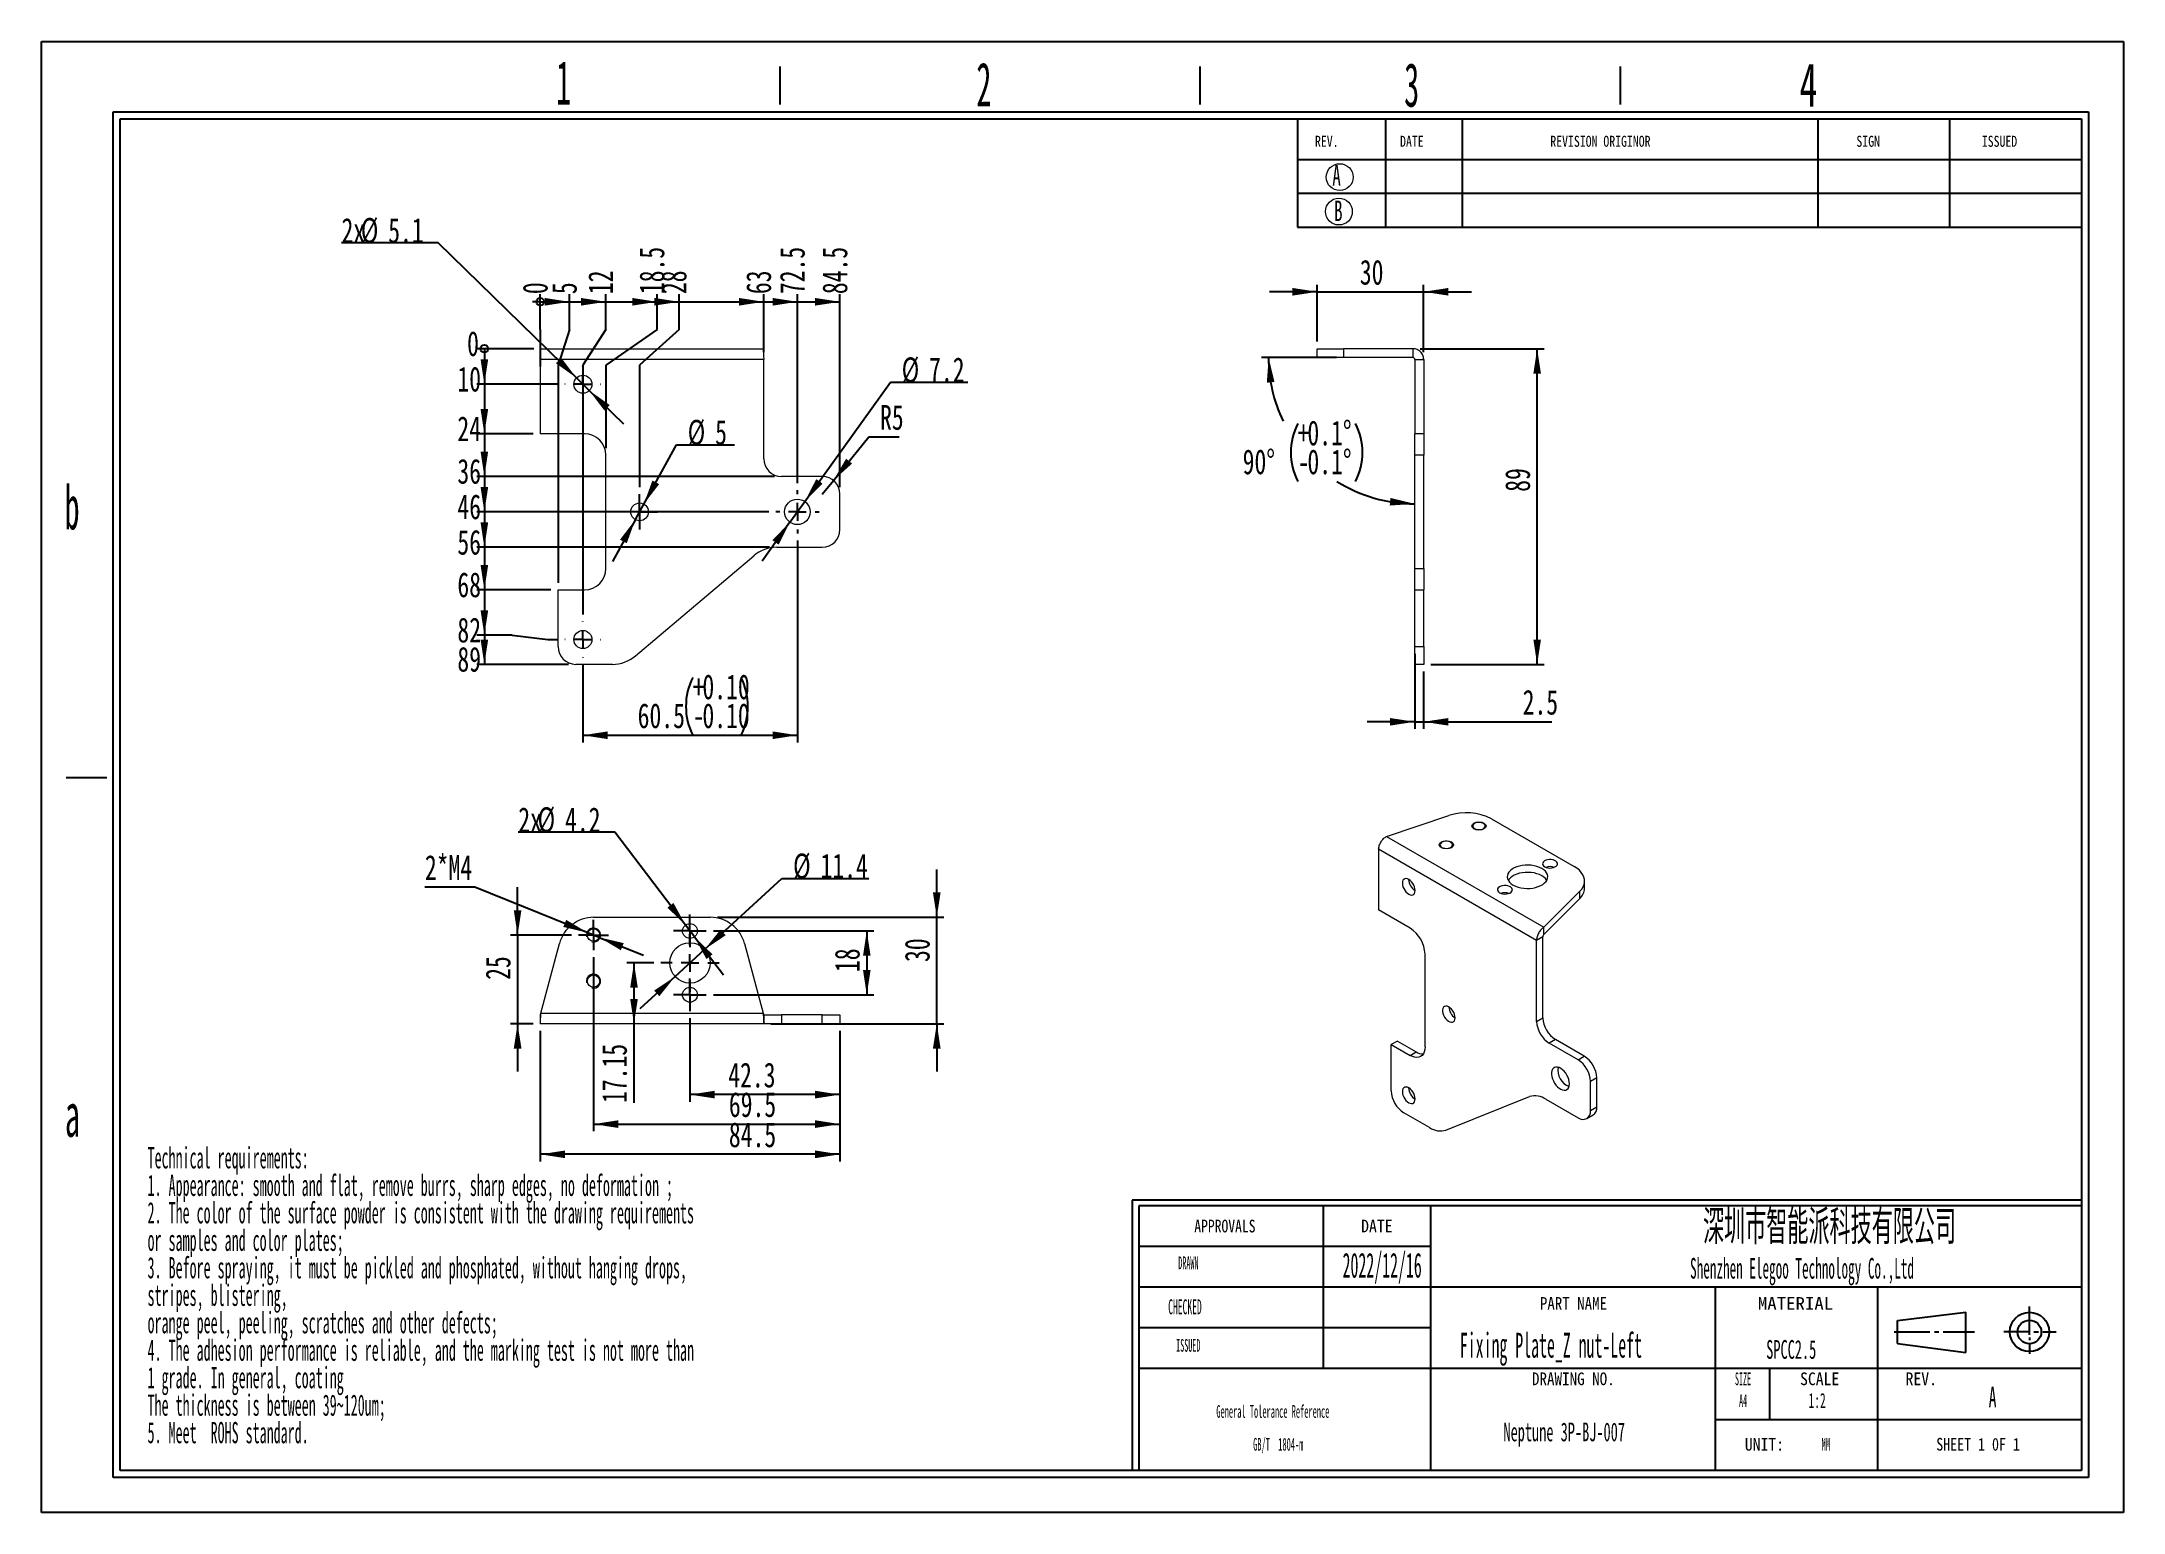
# Model space of a CAD drawing. Header units: millimetres. Extents: x 2 to 295, y 1 to 209.
import ezdxf

# ---------------------------------------------------------------- set-up
doc = ezdxf.new("R2010")
doc.units = ezdxf.units.MM
doc.layers.add('SLD-0', color=179, linetype='Continuous')
doc.styles.add('SLDTEXTSTYLE0', font='TXT', dxfattribs={"width": 0.56})
doc.styles.add('SLDTEXTSTYLE1', font='TXT', dxfattribs={"width": 0.469})
doc.styles.add('SLDTEXTSTYLE10', font='TXT', dxfattribs={"width": 1.089})
doc.styles.add('SLDTEXTSTYLE11', font='TXT', dxfattribs={"width": 0.56, "bigfont": 'bigfont'})
doc.styles.add('SLDTEXTSTYLE12', font='TXT', dxfattribs={"width": 0.805625})
doc.styles.add('SLDTEXTSTYLE13', font='TXT', dxfattribs={"width": 0.7})
doc.styles.add('SLDTEXTSTYLE2', font='TXT', dxfattribs={"width": 0.484})
doc.styles.add('SLDTEXTSTYLE3', font='TXT', dxfattribs={"width": 0.40535})
doc.styles.add('SLDTEXTSTYLE4', font='TXT', dxfattribs={"width": 0.6})
doc.styles.add('SLDTEXTSTYLE5', font='TXT', dxfattribs={"width": 0.5025})
doc.styles.add('SLDTEXTSTYLE6', font='TXT', dxfattribs={"width": 0.9075})
doc.styles.add('SLDTEXTSTYLE7', font='TXT', dxfattribs={"width": 0.870455})
doc.styles.add('SLDTEXTSTYLE8', font='TXT', dxfattribs={"width": 0.7865})
doc.styles.add('SLDTEXTSTYLE9', font='TXT', dxfattribs={"width": 0.862222})
doc.dimstyles.new('SLDDIMSTYLE0', dxfattribs={"dimtxt": 3.5, "dimasz": 0.358974, "dimexe": 0, "dimexo": 0.0625, "dimgap": 0.875, "dimtad": 0, "dimtih": 1, "dimtoh": 1, "dimdec": 0, "dimlfac": 2, "dimrnd": 1e-09, "dimdsep": 46, "dimtxsty": 'SLDTEXTSTYLE1', "dimblk1": 'ORIGIN', "dimblk2": 'ORIGIN', "dimsah": 1, "dimcen": 0.09, "dimadec": 0, "dimazin": 2, "dimtfac": 1, "dimtdec": 0, "dimtofl": 0, "dimtmove": 0, "dimatfit": 3, "dimldrblk": 'ORIGIN', "dimfxl": 0, "dimfrac": 2, "dimtolj": 1, "dimtzin": 12, "dimarcsym": 0})
doc.dimstyles.new('SLDDIMSTYLE1', dxfattribs={"dimtxt": 3.5, "dimasz": 3.5, "dimexe": 0, "dimexo": 0.0625, "dimgap": 0.875, "dimtad": 0, "dimtih": 1, "dimtoh": 1, "dimlfac": 2, "dimrnd": 1e-09, "dimzin": 12, "dimdsep": 46, "dimtxsty": 'SLDTEXTSTYLE1', "dimsah": 1, "dimcen": 0.09, "dimadec": 0, "dimazin": 3, "dimtfac": 1, "dimtofl": 0, "dimtmove": 0, "dimatfit": 3, "dimfxl": 0, "dimfrac": 2, "dimtolj": 1, "dimtzin": 12, "dimarcsym": 0})
doc.dimstyles.new('SLDDIMSTYLE2', dxfattribs={"dimtxt": 3.5, "dimasz": 3.5, "dimexe": 0, "dimexo": 0.0625, "dimgap": 0.875, "dimtad": 2, "dimlfac": 2, "dimrnd": 1e-09, "dimzin": 12, "dimdsep": 46, "dimtxsty": 'SLDTEXTSTYLE1', "dimsah": 1, "dimcen": 0.09, "dimadec": 0, "dimazin": 3, "dimtol": 1, "dimtp": 0.1, "dimtm": 0.1, "dimtfac": 1, "dimtmove": 0, "dimatfit": 0, "dimfxl": 0, "dimfrac": 2, "dimtolj": 1, "dimtzin": 0, "dimarcsym": 0})
doc.dimstyles.new('SLDDIMSTYLE3', dxfattribs={"dimtxt": 3.5, "dimasz": 3.5, "dimexe": 0, "dimexo": 0.0625, "dimgap": 0.875, "dimtad": 0, "dimtih": 1, "dimtoh": 1, "dimlfac": 2, "dimrnd": 1e-09, "dimzin": 12, "dimdsep": 46, "dimtxsty": 'SLDTEXTSTYLE1', "dimsah": 1, "dimcen": 0, "dimadec": 0, "dimazin": 3, "dimtfac": 1, "dimtmove": 0, "dimatfit": 3, "dimfxl": 0, "dimfrac": 2, "dimtolj": 1, "dimtzin": 12, "dimarcsym": 0})
doc.dimstyles.new('SLDDIMSTYLE4', dxfattribs={"dimtxt": 3.5, "dimasz": 3.5, "dimexe": 0, "dimexo": 0.0625, "dimgap": 0.875, "dimtad": 0, "dimtih": 1, "dimtoh": 1, "dimlfac": 2, "dimrnd": 1e-09, "dimzin": 12, "dimdsep": 46, "dimtxsty": 'SLDTEXTSTYLE1', "dimsah": 1, "dimcen": 0, "dimadec": 0, "dimazin": 3, "dimtfac": 1, "dimtofl": 0, "dimtmove": 0, "dimatfit": 3, "dimfxl": 0, "dimfrac": 2, "dimtolj": 1, "dimtzin": 12, "dimarcsym": 0})
doc.dimstyles.new('SLDDIMSTYLE5', dxfattribs={"dimtxt": 3.5, "dimasz": 3.5, "dimexe": 0, "dimexo": 0.0625, "dimgap": 0.875, "dimtad": 2, "dimlfac": 2, "dimrnd": 1e-09, "dimzin": 12, "dimdsep": 46, "dimtxsty": 'SLDTEXTSTYLE1', "dimsah": 1, "dimcen": 0.09, "dimadec": 0, "dimazin": 3, "dimtfac": 1, "dimtmove": 0, "dimatfit": 0, "dimfxl": 0, "dimfrac": 2, "dimtolj": 1, "dimtzin": 12, "dimarcsym": 0})
doc.dimstyles.new('SLDDIMSTYLE6', dxfattribs={"dimtxt": 3.5, "dimasz": 3.5, "dimexe": 0, "dimexo": 0.0625, "dimgap": 0.875, "dimtad": 2, "dimlfac": 2, "dimrnd": 1e-09, "dimzin": 12, "dimdsep": 46, "dimtxsty": 'SLDTEXTSTYLE1', "dimsah": 1, "dimcen": 0.09, "dimadec": 0, "dimazin": 3, "dimtfac": 1, "dimtofl": 0, "dimtmove": 0, "dimatfit": 3, "dimfxl": 0, "dimfrac": 2, "dimtolj": 1, "dimtzin": 12, "dimarcsym": 0})
doc.dimstyles.new('SLDDIMSTYLE7', dxfattribs={"dimtxt": 3.5, "dimasz": 3.5, "dimexe": 0, "dimexo": 0.0625, "dimgap": 0.875, "dimtad": 0, "dimtih": 1, "dimtoh": 1, "dimlfac": 2, "dimrnd": 1e-09, "dimzin": 12, "dimdsep": 46, "dimtxsty": 'SLDTEXTSTYLE1', "dimsah": 1, "dimcen": 0, "dimadec": 0, "dimazin": 3, "dimtfac": 1, "dimtmove": 0, "dimatfit": 3, "dimfxl": 0, "dimfrac": 2, "dimtolj": 1, "dimtzin": 12, "dimarcsym": 0})
doc.dimstyles.new('SLDDIMSTYLE8', dxfattribs={"dimtxt": 3.5, "dimasz": 3.5, "dimexe": 0, "dimexo": 0.0625, "dimgap": 0.875, "dimtad": 0, "dimtih": 1, "dimtoh": 1, "dimdec": 4, "dimlfac": 2, "dimzin": 12, "dimdsep": 46, "dimtxsty": 'SLDTEXTSTYLE1', "dimsah": 1, "dimcen": 0.09, "dimadec": 1, "dimazin": 3, "dimtol": 1, "dimtp": 0.1, "dimtm": 0.1, "dimtfac": 1, "dimtdec": 1, "dimtofl": 0, "dimtmove": 0, "dimatfit": 3, "dimfxl": 0, "dimfrac": 2, "dimtolj": 1, "dimarcsym": 0})

msp = doc.modelspace()

# ---------------------------------------------------------------- texts
at = {"layer": 'SLD-0'}
for s, insert, char_height, attachment_point, style in [('1', (74.110982, 205.971184), 6.172023, 1, 'SLDTEXTSTYLE5'), ('2', (133.388063, 205.727562), 6.172023, 1, 'SLDTEXTSTYLE5'), ('3', (193.70665, 205.665503), 6.172023, 1, 'SLDTEXTSTYLE5'), ('4', (249.440535, 205.65931), 6.172023, 1, 'SLDTEXTSTYLE4'), ('A', (183.577843, 191.286193), 2.903437, 1, 'SLDTEXTSTYLE4'), ('B', (183.831894, 186.271193), 2.903437, 1, 'SLDTEXTSTYLE4'), ('b', (4.834643, 146.091775), 6.172023, 1, 'SLDTEXTSTYLE5'), ('a', (4.879794, 60.423441), 6.172023, 1, 'SLDTEXTSTYLE5'), ('\\M+1905B圳\\M+18E73\\M+19271\\M+1945C\\M+19468\\M+189C8\\M+18B5A\\M+1974C\\M+18CC0\\M+18CF6\\M+18E69', (253.675641, 43.942946), 4.82808041, 2, 'SLDTEXTSTYLE11'), ('2022/12/16', (185.017827, 37.89544), 3.5, 1, 'SLDTEXTSTYLE1'), ('Fixing Plate_Z nut-Left', (201.55291, 26.61163), 3.5, 1, 'SLDTEXTSTYLE1'), ('SPCC2.5', (248.27868, 25.589294), 2.6458333, 2, 'SLDTEXTSTYLE0'), ('A', (276.113906, 18.995353), 2.910417, 1, 'SLDTEXTSTYLE0'), ('Neptune 3P-BJ-007', (216.268427, 13.964295), 2.64583333, 2, 'SLDTEXTSTYLE0')]:
    msp.add_mtext(s, dxfattribs=dict(at, insert=insert, char_height=char_height, attachment_point=attachment_point, style=style))
at = {"layer": 'SLD-0', "color": 179}
for s, insert, char_height, attachment_point, style in [('REV.', (181.128828, 195.400065), 1.5536332, 1, 'SLDTEXTSTYLE8'), ('DATE', (193.126471, 195.400065), 1.5536332, 1, 'SLDTEXTSTYLE8'), ('REVISION ORIGINOR', (214.308158, 195.400065), 1.55363318, 1, 'SLDTEXTSTYLE8'), ('SIGN', (257.466378, 195.400065), 1.5536332, 1, 'SLDTEXTSTYLE8'), ('ISSUED', (275.148131, 195.400065), 1.5536332, 1, 'SLDTEXTSTYLE8'), ('APPROVALS', (168.426559, 42.562703), 1.7926537, 2, 'SLDTEXTSTYLE8'), ('DATE', (189.849589, 42.562703), 1.7926537, 2, 'SLDTEXTSTYLE6'), ('DRAWN', (163.273539, 37.376688), 1.7926537, 2, 'SLDTEXTSTYLE3'), ('Shenzhen Elegoo Technology Co.,Ltd', (249.798303, 37.164683), 2.91041667, 2, 'SLDTEXTSTYLE1'), ('CHECKED', (162.792481, 31.335041), 2.1166667, 2, 'SLDTEXTSTYLE1'), ('PART NAME', (217.570831, 31.645427), 1.7926537, 2, 'SLDTEXTSTYLE9'), ('MATERIAL', (248.880158, 31.645427), 1.7926537, 2, 'SLDTEXTSTYLE10'), ('ISSUED', (163.262055, 25.737423), 1.7926537, 2, 'SLDTEXTSTYLE3'), ('DRAWING NO.', (217.55527, 21.021557), 1.79265367, 2, 'SLDTEXTSTYLE7'), ('SIZE', (241.478886, 21.021557), 1.7926537, 2, 'SLDTEXTSTYLE3'), ('SCALE', (252.288938, 21.021557), 1.7926537, 2, 'SLDTEXTSTYLE6'), ('REV.', (266.610152, 21.021557), 1.7926537, 2, 'SLDTEXTSTYLE6'), ('A4', (241.48981, 17.953131), 1.7926537, 2, 'SLDTEXTSTYLE3'), ('1:2', (251.93001, 18.120616), 2.1166667, 2, 'SLDTEXTSTYLE0'), ('UNIT:', (244.498695, 11.7907), 1.7926537, 2, 'SLDTEXTSTYLE6'), ('MM', (253.160862, 11.7907), 1.7926537, 2, 'SLDTEXTSTYLE2'), ('SHEET 1 0F 1', (274.619967, 11.7907), 1.79265367, 2, 'SLDTEXTSTYLE12')]:
    msp.add_mtext(s, dxfattribs=dict(at, insert=insert, char_height=char_height, attachment_point=attachment_point, style=style))

# ---------------------------------------------------------------- blocks, each defined once
blk = doc.blocks.new('SW_NOTE_0')
at = {"layer": 'SLD-0', "color": 0, "char_height": 3, "attachment_point": 1, "style": 'SLDTEXTSTYLE2'}
for s, insert in [('Technical requirements:', (0, 3.87)), ('1. Appearance: smooth and flat, remove burrs, sharp edges, no deformation ;', (0, -0.01)), ('2. The color of the surface powder is consistent with the drawing requirements', (0, -3.88)), ('or samples and color plates;', (0, -7.76)), ('3. Before spraying, it must be pickled and phosphated, without hanging drops,', (0, -11.63)), ('stripes, blistering,', (0, -15.51)), ('orange peel, peeling, scratches and other defects;', (0, -19.38)), ('4. The adhesion performance is reliable, and the marking test is not more than', (0, -23.26)), ('1 grade. In general, coating', (0, -27.13)), ('The thickness is between 39~120um;', (0, -31.01)), ('5. Meet  ROHS standard.', (0, -34.88))]:
    blk.add_mtext(s, dxfattribs=dict(at, insert=insert))
blk = doc.blocks.new('SW_NOTE_1')
at = {"layer": 'SLD-0', "color": 0, "char_height": 1.7927, "attachment_point": 2, "style": 'SLDTEXTSTYLE2'}
for s, insert in [('General Tolerance Reference', (12.75, 2.31)), ('GB/T  1804-m', (13.51, -2.32))]:
    blk.add_mtext(s, dxfattribs=dict(at, insert=insert))
blk = doc.blocks.new('_ORIGIN')
at = {"color": 0, "linetype": 'ByBlock', "lineweight": -2}
blk.add_line((0, 0), (-1, 0), dxfattribs=at)
blk.add_circle((0, 0), 0.5, dxfattribs=at)
blk = doc.blocks.new('_D')
at = {"layer": 'SLD-0'}
for p, q in [((71.9, 168.07), (71.9, 173.07)), ((71.9, 168.07), (71.9, 163.07)), ((71.9, 163.07), (71.9, 162.87))]:
    blk.add_line(p, q, dxfattribs=at)
at = {"layer": 'SLD-0', "xscale": 1.076923076923077, "yscale": 1.076923076923077}
blk.add_blockref('_ORIGIN', (71.9, 171.99), dxfattribs=at)
at = {"layer": 'SLD-0', "insert": (69.43, 173.07), "char_height": 3.5, "attachment_point": 1, "rotation": 90, "style": 'SLDTEXTSTYLE13'}
blk.add_mtext('0', dxfattribs=at)
blk = doc.blocks.new('_D_1')
at = {"layer": 'SLD-0'}
for p, q in [((71.9, 171.99), (76.02, 171.99)), ((76.02, 168.07), (76.02, 173.07)), ((76.02, 168.07), (74.4, 163.07)), ((74.4, 163.07), (74.4, 132.37))]:
    blk.add_line(p, q, dxfattribs=at)
blk.add_solid([(76.02, 171.99), (72.52, 172.53), (72.52, 171.45)], dxfattribs=at)
at = {"layer": 'SLD-0', "insert": (73.54, 173.07), "char_height": 3.5, "attachment_point": 1, "rotation": 90, "style": 'SLDTEXTSTYLE13'}
blk.add_mtext('5', dxfattribs=at)
blk = doc.blocks.new('_D_2')
at = {"layer": 'SLD-0'}
for p, q in [((76.02, 171.99), (81.13, 171.99)), ((81.13, 168.07), (81.13, 173.07)), ((81.13, 168.07), (77.9, 163.07)), ((77.9, 163.07), (77.9, 127.89))]:
    blk.add_line(p, q, dxfattribs=at)
blk.add_solid([(81.13, 171.99), (77.63, 172.53), (77.63, 171.45)], dxfattribs=at)
at = {"layer": 'SLD-0', "insert": (78.66, 173.07), "char_height": 3.5, "attachment_point": 1, "rotation": 90, "style": 'SLDTEXTSTYLE13'}
blk.add_mtext('12', dxfattribs=at)
blk = doc.blocks.new('_D_3')
at = {"layer": 'SLD-0'}
for p, q in [((81.13, 171.99), (88.36, 171.99)), ((88.36, 168.07), (88.36, 173.07)), ((88.36, 168.07), (81.15, 163.07)), ((81.15, 163.07), (81.15, 151.37))]:
    blk.add_line(p, q, dxfattribs=at)
blk.add_solid([(88.36, 171.99), (84.86, 172.53), (84.86, 171.45)], dxfattribs=at)
at = {"layer": 'SLD-0', "insert": (85.88, 173.07), "char_height": 3.5, "attachment_point": 1, "rotation": 90, "style": 'SLDTEXTSTYLE13'}
blk.add_mtext('18.5', dxfattribs=at)
blk = doc.blocks.new('_D_4')
at = {"layer": 'SLD-0'}
for p, q in [((88.36, 171.99), (91.47, 171.99)), ((91.47, 168.07), (91.47, 173.07)), ((91.47, 168.07), (85.9, 163.07)), ((85.9, 163.07), (85.9, 145.87))]:
    blk.add_line(p, q, dxfattribs=at)
blk.add_solid([(91.47, 171.99), (87.97, 172.53), (87.97, 171.45)], dxfattribs=at)
at = {"layer": 'SLD-0', "insert": (89, 173.07), "char_height": 3.5, "attachment_point": 1, "rotation": 90, "style": 'SLDTEXTSTYLE13'}
blk.add_mtext('28', dxfattribs=at)
blk = doc.blocks.new('_D_5')
at = {"layer": 'SLD-0'}
for p, q in [((91.47, 171.99), (103.4, 171.99)), ((103.4, 164.87), (103.4, 173.07))]:
    blk.add_line(p, q, dxfattribs=at)
blk.add_solid([(103.4, 171.99), (99.9, 172.53), (99.9, 171.45)], dxfattribs=at)
at = {"layer": 'SLD-0', "insert": (100.93, 173.07), "char_height": 3.5, "attachment_point": 1, "rotation": 90, "style": 'SLDTEXTSTYLE13'}
blk.add_mtext('63', dxfattribs=at)
blk = doc.blocks.new('_D_6')
at = {"layer": 'SLD-0'}
for p, q in [((103.4, 171.99), (108.15, 171.99)), ((108.15, 146.42), (108.15, 173.07))]:
    blk.add_line(p, q, dxfattribs=at)
blk.add_solid([(108.15, 171.99), (104.65, 172.53), (104.65, 171.45)], dxfattribs=at)
at = {"layer": 'SLD-0', "insert": (105.68, 173.07), "char_height": 3.5, "attachment_point": 1, "rotation": 90, "style": 'SLDTEXTSTYLE13'}
blk.add_mtext('72.5', dxfattribs=at)
blk = doc.blocks.new('_D_7')
at = {"layer": 'SLD-0'}
for p, q in [((108.15, 171.99), (114.15, 171.99)), ((114.15, 145.87), (114.15, 173.07))]:
    blk.add_line(p, q, dxfattribs=at)
blk.add_solid([(114.15, 171.99), (110.65, 172.53), (110.65, 171.45)], dxfattribs=at)
at = {"layer": 'SLD-0', "insert": (111.68, 173.07), "char_height": 3.5, "attachment_point": 1, "rotation": 90, "style": 'SLDTEXTSTYLE13'}
blk.add_mtext('84.5', dxfattribs=at)
blk = doc.blocks.new('_D_8')
at = {"layer": 'SLD-0'}
blk.add_line((70.97, 165.37), (62.94, 165.37), dxfattribs=at)
at = {"layer": 'SLD-0', "xscale": 1.076923076923077, "yscale": 1.076923076923077}
blk.add_blockref('_ORIGIN', (64.01, 165.37), dxfattribs=at)
at = {"layer": 'SLD-0', "insert": (61.58, 167.84), "char_height": 3.5, "attachment_point": 1, "style": 'SLDTEXTSTYLE13'}
blk.add_mtext('0', dxfattribs=at)
blk = doc.blocks.new('_D_9')
at = {"layer": 'SLD-0'}
for p, q in [((64.01, 165.37), (64.01, 160.37)), ((74.38, 160.37), (62.94, 160.37))]:
    blk.add_line(p, q, dxfattribs=at)
blk.add_solid([(64.01, 160.37), (64.55, 163.87), (63.48, 163.87)], dxfattribs=at)
at = {"layer": 'SLD-0', "insert": (60.21, 162.84), "char_height": 3.5, "attachment_point": 1, "style": 'SLDTEXTSTYLE13'}
blk.add_mtext('10', dxfattribs=at)
blk = doc.blocks.new('_D_10')
at = {"layer": 'SLD-0'}
for p, q in [((64.01, 160.37), (64.01, 153.37)), ((70.9, 153.37), (62.94, 153.37))]:
    blk.add_line(p, q, dxfattribs=at)
blk.add_solid([(64.01, 153.37), (64.55, 156.87), (63.48, 156.87)], dxfattribs=at)
at = {"layer": 'SLD-0', "insert": (60.21, 155.84), "char_height": 3.5, "attachment_point": 1, "style": 'SLDTEXTSTYLE13'}
blk.add_mtext('24', dxfattribs=at)
blk = doc.blocks.new('_D_11')
at = {"layer": 'SLD-0'}
for p, q in [((64.01, 153.37), (64.01, 147.37)), ((104.9, 147.37), (62.94, 147.37))]:
    blk.add_line(p, q, dxfattribs=at)
blk.add_solid([(64.01, 147.37), (64.55, 150.87), (63.48, 150.87)], dxfattribs=at)
at = {"layer": 'SLD-0', "insert": (60.21, 149.84), "char_height": 3.5, "attachment_point": 1, "style": 'SLDTEXTSTYLE13'}
blk.add_mtext('36', dxfattribs=at)
blk = doc.blocks.new('_D_12')
at = {"layer": 'SLD-0'}
for p, q in [((64.01, 147.37), (64.01, 142.37)), ((104.1, 142.37), (62.94, 142.37))]:
    blk.add_line(p, q, dxfattribs=at)
blk.add_solid([(64.01, 142.37), (64.55, 145.87), (63.48, 145.87)], dxfattribs=at)
at = {"layer": 'SLD-0', "insert": (60.21, 144.84), "char_height": 3.5, "attachment_point": 1, "style": 'SLDTEXTSTYLE13'}
blk.add_mtext('46', dxfattribs=at)
blk = doc.blocks.new('_D_13')
at = {"layer": 'SLD-0'}
for p, q in [((64.01, 142.37), (64.01, 137.37)), ((104.23, 137.37), (62.94, 137.37))]:
    blk.add_line(p, q, dxfattribs=at)
blk.add_solid([(64.01, 137.37), (64.55, 140.87), (63.48, 140.87)], dxfattribs=at)
at = {"layer": 'SLD-0', "insert": (60.21, 139.84), "char_height": 3.5, "attachment_point": 1, "style": 'SLDTEXTSTYLE13'}
blk.add_mtext('56', dxfattribs=at)
blk = doc.blocks.new('_D_14')
at = {"layer": 'SLD-0'}
for p, q in [((64.01, 137.37), (64.01, 131.37)), ((73.4, 131.37), (62.94, 131.37))]:
    blk.add_line(p, q, dxfattribs=at)
blk.add_solid([(64.01, 131.37), (64.55, 134.87), (63.48, 134.87)], dxfattribs=at)
at = {"layer": 'SLD-0', "insert": (60.21, 133.84), "char_height": 3.5, "attachment_point": 1, "style": 'SLDTEXTSTYLE13'}
blk.add_mtext('68', dxfattribs=at)
blk = doc.blocks.new('_D_15')
at = {"layer": 'SLD-0'}
for p, q in [((64.01, 131.37), (64.01, 124.98)), ((67.94, 124.98), (62.94, 124.98)), ((67.94, 124.98), (72.94, 124.37)), ((72.94, 124.37), (74.38, 124.37))]:
    blk.add_line(p, q, dxfattribs=at)
blk.add_solid([(64.01, 124.98), (64.55, 128.48), (63.48, 128.48)], dxfattribs=at)
at = {"layer": 'SLD-0', "insert": (60.21, 127.46), "char_height": 3.5, "attachment_point": 1, "style": 'SLDTEXTSTYLE13'}
blk.add_mtext('82', dxfattribs=at)
blk = doc.blocks.new('_D_16')
at = {"layer": 'SLD-0'}
for p, q in [((64.01, 124.98), (64.01, 120.87)), ((75.9, 120.87), (62.94, 120.87))]:
    blk.add_line(p, q, dxfattribs=at)
blk.add_solid([(64.01, 120.87), (64.55, 124.37), (63.48, 124.37)], dxfattribs=at)
at = {"layer": 'SLD-0', "insert": (60.21, 123.34), "char_height": 3.5, "attachment_point": 1, "style": 'SLDTEXTSTYLE13'}
blk.add_mtext('89', dxfattribs=at)
blk = doc.blocks.new('_D_17')
at = {"layer": 'SLD-0'}
for p, q in [((108.15, 138.32), (108.15, 109.87)), ((77.9, 120.84), (77.9, 109.87)), ((77.9, 110.87), (108.15, 110.87))]:
    blk.add_line(p, q, dxfattribs=at)
for centre, start, end in [((101.54, 114.94), 153.4349, 206.5651), ((92.06, 114.94), 333.4349, 26.5651)]:
    blk.add_arc(centre, 9.11, start, end, dxfattribs=at)
for points in [[(77.9, 110.87), (81.4, 110.33), (81.4, 111.41)], [(108.15, 110.87), (104.65, 111.41), (104.65, 110.33)]]:
    blk.add_solid(points, dxfattribs=at)
at = {"layer": 'SLD-0', "char_height": 3.5, "attachment_point": 1, "style": 'SLDTEXTSTYLE13'}
for s, insert in [('+', (93.4, 119.45)), ('0.10', (94.76, 119.45)), ('60.5', (85.63, 115.38)), ('0.10', (94.76, 115.38)), ('-', (93.4, 115.38))]:
    blk.add_mtext(s, dxfattribs=dict(at, insert=insert))
blk = doc.blocks.new('_D_18')
at = {"layer": 'SLD-0'}
for p, q in [((57.49, 180.29), (43.87, 180.29)), ((76.99, 161.26), (57.49, 180.29)), ((78.81, 159.48), (76.99, 161.26)), ((78.81, 159.48), (83.63, 154.78))]:
    blk.add_line(p, q, dxfattribs=at)
for points in [[(76.99, 161.26), (74.86, 164.09), (74.11, 163.32)], [(78.81, 159.48), (80.94, 156.65), (81.7, 157.42)]]:
    blk.add_solid(points, dxfattribs=at)
at = {"layer": 'SLD-0', "char_height": 3.5, "attachment_point": 1, "style": 'SLDTEXTSTYLE13'}
for s, insert in [('2x', (43.87, 183.8)), ('%%c', (46.59, 183.8)), ('5.1', (50.46, 183.8))]:
    blk.add_mtext(s, dxfattribs=dict(at, insert=insert))
blk = doc.blocks.new('_D_19')
at = {"layer": 'SLD-0'}
for p, q in [((86.5, 143.47), (91.09, 151.84)), ((91.09, 151.84), (99.27, 151.84)), ((85.3, 141.27), (82.07, 135.37)), ((85.3, 141.27), (86.5, 143.47))]:
    blk.add_line(p, q, dxfattribs=at)
for points in [[(86.5, 143.47), (88.66, 146.28), (87.71, 146.79)], [(85.3, 141.27), (83.15, 138.46), (84.09, 137.94)]]:
    blk.add_solid(points, dxfattribs=at)
at = {"layer": 'SLD-0', "char_height": 3.5, "attachment_point": 1, "style": 'SLDTEXTSTYLE13'}
for s, insert in [('%%c', (92.68, 155.34)), ('5', (96.55, 155.34))]:
    blk.add_mtext(s, dxfattribs=dict(at, insert=insert))
blk = doc.blocks.new('_D_20')
at = {"layer": 'SLD-0'}
for p, q in [((109.2, 143.83), (121.27, 160.64)), ((121.27, 160.64), (132.17, 160.64)), ((107.1, 140.91), (109.2, 143.83)), ((107.1, 140.91), (103.18, 135.44))]:
    blk.add_line(p, q, dxfattribs=at)
for points in [[(109.2, 143.83), (111.68, 146.36), (110.81, 146.99)], [(107.1, 140.91), (104.62, 138.38), (105.5, 137.75)]]:
    blk.add_solid(points, dxfattribs=at)
at = {"layer": 'SLD-0', "char_height": 3.5, "attachment_point": 1, "style": 'SLDTEXTSTYLE13'}
for s, insert in [('%%c', (122.85, 164.15)), ('7.2', (126.72, 164.15))]:
    blk.add_mtext(s, dxfattribs=dict(at, insert=insert))
blk = doc.blocks.new('_D_21')
at = {"layer": 'SLD-0'}
for p, q in [((113.23, 146.81), (118.21, 152.93)), ((118.21, 152.93), (122.52, 152.93)), ((111.65, 144.87), (113.23, 146.81))]:
    blk.add_line(p, q, dxfattribs=at)
blk.add_solid([(113.23, 146.81), (115.86, 149.18), (115.02, 149.86)], dxfattribs=at)
at = {"layer": 'SLD-0', "insert": (119.8, 157.44), "char_height": 3.5, "attachment_point": 1, "style": 'SLDTEXTSTYLE13'}
blk.add_mtext('R5', dxfattribs=at)
blk = doc.blocks.new('SW_CENTERMARKSYMBOL_0')
at = {"layer": 'SLD-0', "color": 0}
for p, q in [((-2.5, 0), (-2.525, 0)), ((0, 0), (-1.25, 0)), ((0, 2.5), (0, 2.525)), ((0, 0), (0, 1.25)), ((0, 0), (0, -1.25)), ((0, 0), (1.25, 0)), ((2.5, 0), (2.525, 0)), ((0, -2.5), (0, -2.525))]:
    blk.add_line(p, q, dxfattribs=at)
blk = doc.blocks.new('SW_CENTERMARKSYMBOL_1')
at = {"layer": 'SLD-0', "color": 0}
for p, q in [((-2.5, 0), (-2.525, 0)), ((0, 0), (-1.25, 0)), ((0, 2.5), (0, 2.525)), ((0, 0), (0, 1.25)), ((0, 0), (0, -1.25)), ((0, 0), (1.25, 0)), ((2.5, 0), (2.525, 0)), ((0, -2.5), (0, -2.525))]:
    blk.add_line(p, q, dxfattribs=at)
blk = doc.blocks.new('SW_CENTERMARKSYMBOL_2')
at = {"layer": 'SLD-0', "color": 0}
for p, q in [((0, 2.5), (0, 3.05)), ((-2.5, 0), (-3.05, 0)), ((0, 0), (-1.25, 0)), ((0, 0), (0, 1.25)), ((0, 0), (0, -1.25)), ((0, 0), (1.25, 0)), ((2.5, 0), (3.05, 0)), ((0, -2.5), (0, -3.05))]:
    blk.add_line(p, q, dxfattribs=at)
blk = doc.blocks.new('SW_CENTERMARKSYMBOL_3')
at = {"layer": 'SLD-0', "color": 0}
for p, q in [((-1.25, 0), (-2.5, 0)), ((0, 0), (-1.25, 0)), ((0, 1.25), (0, 2.5)), ((0, 0), (0, 1.25)), ((0, 0), (0, -1.25)), ((0, 0), (1.25, 0)), ((1.25, 0), (2.5, 0)), ((0, -1.25), (0, -2.5))]:
    blk.add_line(p, q, dxfattribs=at)
blk = doc.blocks.new('_D_22')
at = {"layer": 'SLD-0'}
for p, q in [((127.8, 85.2), (127.8, 91.93)), ((96.88, 85.2), (128.8, 85.2)), ((127.8, 70.2), (127.8, 85.2)), ((104.4, 70.2), (128.8, 70.2)), ((127.8, 70.2), (127.8, 63.47))]:
    blk.add_line(p, q, dxfattribs=at)
for points in [[(127.8, 85.2), (128.34, 88.7), (127.26, 88.7)], [(127.8, 70.2), (127.26, 66.7), (128.34, 66.7)]]:
    blk.add_solid(points, dxfattribs=at)
at = {"layer": 'SLD-0', "insert": (123.29, 78.9), "char_height": 3.5, "attachment_point": 1, "rotation": 90, "style": 'SLDTEXTSTYLE13'}
blk.add_mtext('30', dxfattribs=at)
blk = doc.blocks.new('_D_23')
at = {"layer": 'SLD-0'}
for p, q in [((71.9, 69.2), (71.9, 50.78)), ((114.15, 69.2), (114.15, 50.78)), ((114.15, 51.78), (71.9, 51.78))]:
    blk.add_line(p, q, dxfattribs=at)
for points in [[(71.9, 51.78), (75.4, 51.24), (75.4, 52.32)], [(114.15, 51.78), (110.65, 52.32), (110.65, 51.24)]]:
    blk.add_solid(points, dxfattribs=at)
at = {"layer": 'SLD-0', "insert": (98.49, 56.29), "char_height": 3.5, "attachment_point": 1, "style": 'SLDTEXTSTYLE13'}
blk.add_mtext('84.5', dxfattribs=at)
blk = doc.blocks.new('_D_24')
at = {"layer": 'SLD-0'}
for p, q in [((93, 70.97), (93, 59.2)), ((114.15, 69.2), (114.15, 59.2)), ((114.15, 60.2), (93, 60.2))]:
    blk.add_line(p, q, dxfattribs=at)
for points in [[(93, 60.2), (96.5, 59.66), (96.5, 60.74)], [(114.15, 60.2), (110.65, 60.74), (110.65, 59.66)]]:
    blk.add_solid(points, dxfattribs=at)
at = {"layer": 'SLD-0', "insert": (98.4, 64.71), "char_height": 3.5, "attachment_point": 1, "style": 'SLDTEXTSTYLE13'}
blk.add_mtext('42.3', dxfattribs=at)
blk = doc.blocks.new('_D_25')
at = {"layer": 'SLD-0'}
for p, q in [((62.67, 89.46), (55.63, 89.46)), ((78.59, 83.03), (62.67, 89.46)), ((80.21, 82.37), (78.59, 83.03)), ((80.21, 82.37), (86.45, 79.85))]:
    blk.add_line(p, q, dxfattribs=at)
for points in [[(78.59, 83.03), (75.55, 84.84), (75.14, 83.84)], [(80.21, 82.37), (83.26, 80.56), (83.66, 81.56)]]:
    blk.add_solid(points, dxfattribs=at)
at = {"layer": 'SLD-0', "insert": (55.63, 93.97), "char_height": 3.5, "attachment_point": 1, "style": 'SLDTEXTSTYLE13'}
blk.add_mtext('2*M4', dxfattribs=at)
blk = doc.blocks.new('_D_26')
at = {"layer": 'SLD-0'}
for p, q in [((95.1, 80.7), (105.96, 90.68)), ((105.96, 90.68), (118.22, 90.68)), ((90.9, 76.84), (95.1, 80.7)), ((90.9, 76.84), (85.95, 72.29))]:
    blk.add_line(p, q, dxfattribs=at)
for points in [[(95.1, 80.7), (98.04, 82.67), (97.31, 83.47)], [(90.9, 76.84), (87.96, 74.87), (88.69, 74.08)]]:
    blk.add_solid(points, dxfattribs=at)
at = {"layer": 'SLD-0', "char_height": 3.5, "attachment_point": 1, "style": 'SLDTEXTSTYLE13'}
for s, insert in [('%%c', (107.54, 94.19)), ('11.4', (111.41, 94.19))]:
    blk.add_mtext(s, dxfattribs=dict(at, insert=insert))
blk = doc.blocks.new('_D_27')
at = {"layer": 'SLD-0'}
for p, q in [((82.42, 97.2), (68.8, 97.2)), ((92.37, 84.11), (82.42, 97.2)), ((93.64, 82.44), (92.37, 84.11)), ((93.64, 82.44), (97.71, 77.08))]:
    blk.add_line(p, q, dxfattribs=at)
for points in [[(92.37, 84.11), (90.68, 87.22), (89.82, 86.57)], [(93.64, 82.44), (95.32, 79.32), (96.18, 79.97)]]:
    blk.add_solid(points, dxfattribs=at)
at = {"layer": 'SLD-0', "char_height": 3.5, "attachment_point": 1, "style": 'SLDTEXTSTYLE13'}
for s, insert in [('2x', (68.8, 100.71)), ('%%c', (71.52, 100.71)), ('4.2', (75.39, 100.71))]:
    blk.add_mtext(s, dxfattribs=dict(at, insert=insert))
blk = doc.blocks.new('_D_28')
at = {"layer": 'SLD-0'}
for p, q in [((96.3, 83.27), (118.93, 83.27)), ((117.93, 83.27), (117.93, 74.27)), ((96.3, 74.27), (118.93, 74.27))]:
    blk.add_line(p, q, dxfattribs=at)
for points in [[(117.93, 83.27), (117.4, 79.77), (118.47, 79.77)], [(117.93, 74.27), (118.47, 77.77), (117.4, 77.77)]]:
    blk.add_solid(points, dxfattribs=at)
at = {"layer": 'SLD-0', "insert": (113.42, 77.48), "char_height": 3.5, "attachment_point": 1, "rotation": 90, "style": 'SLDTEXTSTYLE13'}
blk.add_mtext('18', dxfattribs=at)
blk = doc.blocks.new('_D_29')
at = {"layer": 'SLD-0'}
for p, q in [((79.4, 79.57), (79.4, 55.04)), ((114.15, 69.2), (114.15, 55.04)), ((79.4, 56.04), (114.15, 56.04))]:
    blk.add_line(p, q, dxfattribs=at)
for points in [[(79.4, 56.04), (82.9, 55.5), (82.9, 56.58)], [(114.15, 56.04), (110.65, 56.58), (110.65, 55.5)]]:
    blk.add_solid(points, dxfattribs=at)
at = {"layer": 'SLD-0', "insert": (98.49, 60.55), "char_height": 3.5, "attachment_point": 1, "style": 'SLDTEXTSTYLE13'}
blk.add_mtext('69.5', dxfattribs=at)
blk = doc.blocks.new('_D_30')
at = {"layer": 'SLD-0'}
for p, q in [((68.7, 82.7), (68.7, 89.43)), ((76.28, 82.7), (67.7, 82.7)), ((68.7, 82.7), (68.7, 70.2)), ((70.9, 70.2), (67.7, 70.2)), ((68.7, 70.2), (68.7, 63.47))]:
    blk.add_line(p, q, dxfattribs=at)
for points in [[(68.7, 82.7), (69.24, 86.2), (68.16, 86.2)], [(68.7, 70.2), (68.16, 66.7), (69.24, 66.7)]]:
    blk.add_solid(points, dxfattribs=at)
at = {"layer": 'SLD-0', "insert": (64.19, 76.38), "char_height": 3.5, "attachment_point": 1, "rotation": 90, "style": 'SLDTEXTSTYLE13'}
blk.add_mtext('25', dxfattribs=at)
blk = doc.blocks.new('_D_31')
at = {"layer": 'SLD-0'}
for p, q in [((87.9, 78.77), (84.11, 78.77)), ((85.11, 78.77), (85.11, 70.2)), ((85.11, 70.2), (85.11, 59.02))]:
    blk.add_line(p, q, dxfattribs=at)
for points in [[(85.11, 78.77), (84.57, 75.27), (85.65, 75.27)], [(85.11, 70.2), (85.65, 73.7), (84.57, 73.7)]]:
    blk.add_solid(points, dxfattribs=at)
at = {"layer": 'SLD-0', "insert": (80.6, 59.02), "char_height": 3.5, "attachment_point": 1, "rotation": 90, "style": 'SLDTEXTSTYLE13'}
blk.add_mtext('17.15', dxfattribs=at)
blk = doc.blocks.new('SW_CENTERMARKSYMBOL_4')
at = {"layer": 'SLD-0', "color": 0}
for p, q in [((-1.25, 0), (-2.3, 0)), ((0, 0), (-1.25, 0)), ((0, 1.25), (0, 2.3)), ((0, 0), (0, 1.25)), ((0, 0), (0, -1.25)), ((0, 0), (1.25, 0)), ((1.25, 0), (2.3, 0)), ((0, -1.25), (0, -2.3))]:
    blk.add_line(p, q, dxfattribs=at)
blk = doc.blocks.new('SW_CENTERMARKSYMBOL_5')
at = {"layer": 'SLD-0', "color": 0}
for p, q in [((-1.25, 0), (-2.3, 0)), ((0, 0), (-1.25, 0)), ((0, 1.25), (0, 2.3)), ((0, 0), (0, 1.25)), ((0, 0), (0, -1.25)), ((0, 0), (1.25, 0)), ((1.25, 0), (2.3, 0)), ((0, -1.25), (0, -2.3))]:
    blk.add_line(p, q, dxfattribs=at)
blk = doc.blocks.new('SW_CENTERMARKSYMBOL_6')
at = {"layer": 'SLD-0', "color": 0}
for p, q in [((0, 2.5), (0, 4.1)), ((-2.5, 0), (-4.1, 0)), ((0, 0), (-1.25, 0)), ((0, 0), (0, 1.25)), ((0, 0), (0, -1.25)), ((0, 0), (1.25, 0)), ((2.5, 0), (4.1, 0)), ((0, -2.5), (0, -4.1))]:
    blk.add_line(p, q, dxfattribs=at)
blk = doc.blocks.new('SW_CENTERMARKSYMBOL_7')
at = {"layer": 'SLD-0', "color": 0}
for p, q in [((-1.25, 0), (-2.125, 0)), ((0, 0), (-1.25, 0)), ((0, 1.25), (0, 2.125)), ((0, 0), (0, 1.25)), ((0, 0), (0, -1.25)), ((0, 0), (1.25, 0)), ((1.25, 0), (2.125, 0)), ((0, -1.25), (0, -2.125))]:
    blk.add_line(p, q, dxfattribs=at)
blk = doc.blocks.new('_D_32')
at = {"layer": 'SLD-0'}
for p, q in [((195.95, 165.37), (213.45, 165.37)), ((212.45, 120.87), (212.45, 165.37)), ((197.45, 120.87), (213.45, 120.87))]:
    blk.add_line(p, q, dxfattribs=at)
for points in [[(212.45, 165.37), (211.92, 161.87), (212.99, 161.87)], [(212.45, 120.87), (212.99, 124.37), (211.92, 124.37)]]:
    blk.add_solid(points, dxfattribs=at)
at = {"layer": 'SLD-0', "insert": (207.94, 145.2), "char_height": 3.5, "attachment_point": 1, "rotation": 90, "style": 'SLDTEXTSTYLE13'}
blk.add_mtext('89', dxfattribs=at)
blk = doc.blocks.new('_D_33')
at = {"layer": 'SLD-0'}
for p, q in [((181.45, 173.4), (174.72, 173.4)), ((181.45, 166.37), (181.45, 174.4)), ((181.45, 173.4), (196.45, 173.4)), ((196.45, 164.87), (196.45, 174.4)), ((196.45, 173.4), (203.18, 173.4))]:
    blk.add_line(p, q, dxfattribs=at)
for points in [[(181.45, 173.4), (177.95, 173.94), (177.95, 172.86)], [(196.45, 173.4), (199.95, 172.86), (199.95, 173.94)]]:
    blk.add_solid(points, dxfattribs=at)
at = {"layer": 'SLD-0', "insert": (187.45, 177.91), "char_height": 3.5, "attachment_point": 1, "style": 'SLDTEXTSTYLE13'}
blk.add_mtext('30', dxfattribs=at)
blk = doc.blocks.new('_D_34')
at = {"layer": 'SLD-0'}
blk.add_line((184.16, 164.12), (173.59, 164.12), dxfattribs=at)
for centre, radius, start, end in [((195.2, 164.12), 20.62, 180, 205.7776), ((186.84, 150.74), 9.11, 153.4349, 206.5651), ((178.71, 150.74), 9.11, 333.4349, 26.5651), ((195.2, 164.12), 20.62, 237.8401, 270)]:
    blk.add_arc(centre, radius, start, end, dxfattribs=at)
for points in [[(174.59, 164.12), (174.34, 160.59), (175.42, 160.68)], [(195.2, 143.5), (191.76, 144.33), (191.67, 143.26)]]:
    blk.add_solid(points, dxfattribs=at)
at = {"layer": 'SLD-0', "char_height": 3.5, "attachment_point": 1, "style": 'SLDTEXTSTYLE13'}
for s, insert in [('+', (178.69, 155.25)), ('0.1°', (180.06, 155.25)), ('90°', (170.93, 151.18)), ('0.1°', (180.06, 151.18)), ('-', (178.69, 151.18))]:
    blk.add_mtext(s, dxfattribs=dict(at, insert=insert))
blk = doc.blocks.new('_D_35')
at = {"layer": 'SLD-0'}
for p, q in [((195.2, 122.37), (195.2, 111.77)), ((196.45, 119.87), (196.45, 111.77)), ((195.2, 112.77), (188.47, 112.77)), ((195.2, 112.77), (196.45, 112.77)), ((196.45, 112.77), (214.5, 112.77))]:
    blk.add_line(p, q, dxfattribs=at)
for points in [[(195.2, 112.77), (191.7, 113.3), (191.7, 112.23)], [(196.45, 112.77), (199.95, 112.23), (199.95, 113.3)]]:
    blk.add_solid(points, dxfattribs=at)
at = {"layer": 'SLD-0', "insert": (210.41, 117.28), "char_height": 3.5, "attachment_point": 1, "style": 'SLDTEXTSTYLE13'}
blk.add_mtext('2.5', dxfattribs=at)

# ---------------------------------------------------------------- dimensions: what is measured, and where the dimension line sits
at = {"layer": 'SLD-0'}
for p1, p2, text, picture, middle in [((76.989718, 161.259616), (78.814659, 159.478579), '2x<> ', '_D_18', (49.884264, 181.822767)), ((109.201769, 143.831418), (107.102608, 140.906777), '<> ', '_D_20', (127.511403, 162.173433)), ((86.502731, 143.465386), (85.301646, 141.272809), '<> ', '_D_19', (95.971958, 153.369098)), ((92.367246, 84.109242), (93.637131, 82.436702), '2x<> ', '_D_27', (74.818993, 98.736873)), ((95.100331, 80.70178), (90.904046, 76.844165), '<> ', '_D_26', (112.881865, 92.214509))]:
    dim = msp.add_diameter_dim_2p(p1=p1, p2=p2, text=text, dimstyle='SLDDIMSTYLE3', dxfattribs=at)
    dim.commit()
    dim.dimension.update_dxf_attribs({"geometry": picture, "text_midpoint": middle, "dimtype": 163})
for feature_location, offset, dtype, origin, dimstyle, picture, middle in [((81.152188, 150.369098), (7.207388, 22.698992), 1, (71.902188, 163.869098), 'SLDDIMSTYLE1', '_D_3', (88.359577, 175.790311)), ((108.152188, 145.419098), (0, 27.648992), 1, (71.902188, 163.869098), 'SLDDIMSTYLE1', '_D_6', (108.152188, 175.790311)), ((114.152188, 144.869098), (0, 28.198992), 1, (71.902188, 163.869098), 'SLDDIMSTYLE1', '_D_7', (114.152188, 175.790311)), ((77.902188, 126.894098), (3.232018, 46.173992), 1, (71.902188, 163.869098), 'SLDDIMSTYLE1', '_D_2', (81.134207, 174.4292)), ((85.902188, 144.869098), (5.571736, 28.198992), 1, (71.902188, 163.869098), 'SLDDIMSTYLE1', '_D_4', (91.473924, 174.4292)), ((103.402188, 163.869098), (0, 9.198992), 1, (71.902188, 163.869098), 'SLDDIMSTYLE1', '_D_5', (103.402188, 174.4292)), ((71.9021884081, 163.8690975075), (0, 9.1989916538), 1, (71.9021884081, 163.8690975075), 'SLDDIMSTYLE0', '_D', (71.9021884081, 173.7486446925)), ((74.402188, 131.369098), (1.614347, 41.698992), 1, (71.902188, 163.869098), 'SLDDIMSTYLE1', '_D_1', (76.016536, 173.748645)), ((71.9691757063, 165.3690975075), (-9.0320177274, 0), 0, (71.9691757063, 165.3690975075), 'SLDDIMSTYLE0', '_D_8', (62.2566024476, 165.3690975075)), ((75.377188, 160.369098), (-12.44003, 0), 0, (71.969176, 165.369098), 'SLDDIMSTYLE1', '_D_9', (61.576047, 160.369098)), ((71.902188, 153.369098), (-8.96503, 0), 0, (71.969176, 165.369098), 'SLDDIMSTYLE1', '_D_10', (61.576047, 153.369098)), ((105.902188, 147.369098), (-42.96503, 0), 0, (71.969176, 165.369098), 'SLDDIMSTYLE1', '_D_11', (61.576047, 147.369098)), ((105.102188, 142.369098), (-42.16503, 0), 0, (71.969176, 165.369098), 'SLDDIMSTYLE1', '_D_12', (61.576047, 142.369098)), ((105.233728, 137.369098), (-42.29657, 0), 0, (71.969176, 165.369098), 'SLDDIMSTYLE1', '_D_13', (61.576047, 137.369098)), ((74.402188, 131.369098), (-11.46503, 0), 0, (71.969176, 165.369098), 'SLDDIMSTYLE1', '_D_14', (61.576047, 131.369098)), ((75.377188, 124.369098), (-12.44003, 0.614347), 0, (71.969176, 165.369098), 'SLDDIMSTYLE1', '_D_15', (61.576047, 124.983445)), ((76.902188, 120.869098), (-13.96503, 0), 0, (71.969176, 165.369098), 'SLDDIMSTYLE1', '_D_16', (61.576047, 120.869098))]:
    dim = msp.add_ordinate_dim(feature_location=feature_location, offset=offset, dtype=dtype, origin=origin, dimstyle=dimstyle, dxfattribs=at)
    dim.commit()
    dim.dimension.update_dxf_attribs({"geometry": picture, "text_midpoint": middle})
for base, p1, p2, dimstyle, picture, middle in [((196.453927, 173.402645), (181.453927, 165.369098), (196.453927, 163.869098), 'SLDDIMSTYLE5', '_D_33', (188.807736, 173.402645)), ((108.152188, 110.869098), (77.902188, 121.844098), (108.152188, 139.319098), 'SLDDIMSTYLE2', '_D_17', (93.396875, 110.869098)), ((196.453927, 112.765022), (195.203927, 123.369098), (196.453927, 120.869098), 'SLDDIMSTYLE5', '_D_35', (212.453927, 112.765022)), ((114.152188, 56.04089), (79.402188, 80.572972), (114.152188, 70.197972), 'SLDDIMSTYLE6', '_D_29', (101.210052, 56.04089)), ((93.002188, 60.197972), (114.152188, 70.197972), (93.002188, 71.972972), 'SLDDIMSTYLE5', '_D_24', (101.117608, 60.197972)), ((71.902188, 51.778549), (114.152188, 70.197972), (71.902188, 70.197972), 'SLDDIMSTYLE6', '_D_23', (101.210052, 51.778549))]:
    dim = msp.add_linear_dim(base=base, p1=p1, p2=p2, dimstyle=dimstyle, dxfattribs=at)
    dim.commit()
    dim.dimension.update_dxf_attribs({"geometry": picture, "text_midpoint": middle, "dimtype": 160})
for base, p1, p2, dimstyle, picture, middle in [((212.453927, 165.369098), (196.453927, 120.869098), (194.953927, 165.369098), 'SLDDIMSTYLE6', '_D_32', (212.453927, 146.556244)), ((127.797311, 85.197972), (103.402188, 70.197972), (95.881252, 85.197972), 'SLDDIMSTYLE5', '_D_22', (127.797311, 80.264566)), ((68.702518, 70.197972), (77.277188, 82.697972), (71.902188, 70.197972), 'SLDDIMSTYLE5', '_D_30', (68.702518, 77.740402)), ((117.933544, 74.272972), (95.302188, 83.272972), (95.302188, 74.272972), 'SLDDIMSTYLE6', '_D_28', (117.933544, 78.837004)), ((85.111005, 70.197972), (88.902188, 78.772972), (71.902188, 70.197972), 'SLDDIMSTYLE6', '_D_31', (85.111005, 62.421396))]:
    dim = msp.add_linear_dim(base=base, p1=p1, p2=p2, angle=90, dimstyle=dimstyle, dxfattribs=at)
    dim.commit()
    dim.dimension.update_dxf_attribs({"geometry": picture, "text_midpoint": middle, "dimtype": 160})
dim = msp.add_angular_dim_2l(base=(177.733012, 150.739576), line1=((185.159831, 164.119098), (194.953927, 164.119098)), line2=((195.203927, 163.869098), (195.203927, 120.869098)), dimstyle='SLDDIMSTYLE8', dxfattribs=at)
dim.commit()
dim.dimension.update_dxf_attribs({"geometry": '_D_34', "text_midpoint": (179.375217, 150.909715), "dimtype": 162})
dim = msp.add_radius_dim(center=(111.652188, 144.869098), mpoint=(113.230575, 146.807833), dimstyle='SLDDIMSTYLE4', dxfattribs=at)
dim.commit()
dim.dimension.update_dxf_attribs({"geometry": '_D_21', "text_midpoint": (121.163403, 154.96676), "dimtype": 164})
dim = msp.add_diameter_dim_2p(p1=(78.590895, 83.025734), p2=(80.213482, 82.37021), text='2*M4', dimstyle='SLDDIMSTYLE7', override={"dimpost": '<>'}, dxfattribs=at)
dim.commit()
dim.dimension.update_dxf_attribs({"geometry": '_D_25', "text_midpoint": (58.357136, 91.491661), "dimtype": 163})

# ---------------------------------------------------------------- linework, layer by layer
at = {"color": 7, "linetype": 'Continuous', "lineweight": 15}
for p, q in [((71.969176, 165.369098), (103.335201, 165.369098)), ((181.453927, 164.119098), (181.453927, 165.369098)), ((181.453927, 165.369098), (185.159831, 165.369098)), ((185.159831, 165.369098), (185.159831, 164.119098)), ((194.953927, 165.369098), (185.159831, 165.369098)), ((194.953927, 164.119098), (194.953927, 165.369098)), ((103.402188, 163.869098), (71.902188, 163.869098)), ((71.902188, 163.869098), (71.902188, 153.369098)), ((103.402188, 149.869098), (103.402188, 163.869098)), ((185.159831, 164.119098), (181.453927, 164.119098)), ((194.953927, 164.119098), (185.159831, 164.119098)), ((195.203927, 163.869098), (196.453927, 163.869098)), ((195.203927, 163.869098), (195.203927, 153.369098)), ((196.453927, 163.869098), (196.453927, 153.369098)), ((78.152188, 153.369098), (71.902188, 153.369098)), ((196.453927, 153.369098), (195.203927, 153.369098)), ((195.203927, 150.369098), (195.203927, 153.369098)), ((196.453927, 153.369098), (196.453927, 150.369098)), ((81.152188, 134.369098), (81.152188, 150.369098)), ((196.453927, 150.369098), (195.203927, 150.369098)), ((195.203927, 134.369098), (195.203927, 150.369098)), ((196.453927, 134.369098), (196.453927, 150.369098)), ((111.652188, 147.369098), (105.902188, 147.369098)), ((114.152188, 139.869098), (114.152188, 144.869098)), ((85.30036, 122.052166), (102.004016, 136.186029)), ((105.233728, 137.369098), (111.652188, 137.369098)), ((195.203927, 134.369098), (196.453927, 134.369098)), ((195.203927, 131.369098), (195.203927, 134.369098)), ((196.453927, 134.369098), (196.453927, 131.369098)), ((74.402188, 131.369098), (78.152188, 131.369098)), ((74.402188, 123.369098), (74.402188, 131.369098)), ((195.203927, 131.369098), (196.453927, 131.369098)), ((195.203927, 123.369098), (195.203927, 131.369098)), ((196.453927, 123.369098), (196.453927, 131.369098)), ((195.203927, 123.369098), (196.453927, 123.369098)), ((195.203927, 120.869098), (195.203927, 123.369098)), ((196.453927, 123.369098), (196.453927, 120.869098)), ((82.070649, 120.869098), (76.902188, 120.869098)), ((196.453927, 120.869098), (195.203927, 120.869098)), ((191.214955, 96.614263), (199.996101, 99.540994)), ((206.031635, 99.082286), (217.669288, 92.364011)), ((190.106928, 94.80449), (190.106928, 86.230812)), ((212.380792, 81.946062), (190.106928, 94.80449)), ((191.214955, 96.614263), (213.394085, 83.810524)), ((218.463881, 88.879772), (213.394085, 83.810524)), ((218.463881, 87.859096), (218.463881, 88.879772)), ((219.133754, 89.302315), (219.133754, 90.322991)), ((79.423125, 85.197972), (95.881252, 85.197972)), ((194.526345, 83.679536), (190.106928, 86.230812)), ((218.463881, 87.859096), (213.394085, 82.789848)), ((213.264675, 82.456317), (212.380792, 81.946062)), ((213.264675, 71.024746), (213.264675, 82.456317)), ((213.394085, 82.789848), (213.394085, 83.810524)), ((71.969176, 71.697972), (74.593496, 81.492067)), ((100.710881, 81.492067), (103.335201, 71.697972)), ((196.647666, 66.940649), (196.647666, 80.005302)), ((212.380792, 70.514491), (212.380792, 81.946062)), ((71.902188, 71.447972), (71.902188, 70.197972)), ((71.969176, 71.697972), (103.335201, 71.697972)), ((103.402188, 71.447972), (103.402188, 70.197972)), ((103.402188, 71.447972), (105.902188, 71.447972)), ((105.902188, 71.447972), (105.902188, 70.197972)), ((111.652188, 71.447972), (105.902188, 71.447972)), ((111.652188, 70.197972), (111.652188, 71.447972)), ((111.652188, 71.447972), (114.152188, 71.447972)), ((114.152188, 71.447972), (114.152188, 70.197972)), ((212.380792, 70.514491), (213.264675, 71.024746)), ((103.402188, 70.197972), (71.902188, 70.197972)), ((105.902188, 70.197972), (103.402188, 70.197972)), ((111.652188, 70.197972), (105.902188, 70.197972)), ((114.152188, 70.197972), (111.652188, 70.197972)), ((192.758579, 67.756659), (191.874695, 67.246404)), ((192.758579, 67.756659), (195.410229, 66.225894)), ((215.032442, 67.962884), (214.148559, 67.452629)), ((219.098306, 65.615711), (215.032442, 67.962884)), ((191.874695, 60.714077), (191.874695, 67.246404)), ((191.874695, 67.246404), (194.526345, 65.715638)), ((194.526345, 65.715638), (195.410229, 66.225894)), ((218.214423, 65.105456), (214.148559, 67.452629)), ((218.214423, 65.105456), (219.098306, 65.615711)), ((220.866073, 62.553848), (219.98219, 62.043593)), ((219.98219, 57.960889), (219.98219, 62.043593)), ((220.866073, 58.471144), (220.866073, 62.553848)), ((199.580866, 55.190071), (211.392135, 59.912447)), ((213.675886, 59.560089), (218.214423, 56.940047)), ((197.297116, 55.542428), (193.642462, 57.652215)), ((219.464321, 56.816277), (220.348205, 57.326532)), ((219.98219, 57.960889), (220.866073, 58.471144))]:
    msp.add_line(p, q, dxfattribs=at)
at = {"color": 7, "linetype": 'Continuous', "lineweight": 0, "flags": 128}
for points in [[(203.541957, 97.662118), (203.325184, 97.849403), (203.249064, 98.070322), (203.325184, 98.29124), (203.541957, 98.478526), (203.86638, 98.603666), (204.249064, 98.647609), (204.631747, 98.603666), (204.956171, 98.478526), (205.172943, 98.29124), (205.249064, 98.070322), (205.172943, 97.849403), (204.956171, 97.662118), (204.631747, 97.536977), (204.249064, 97.493034), (203.86638, 97.536977), (203.541957, 97.662118)], [(198.945763, 95.008791), (198.72899, 95.196077), (198.65287, 95.416995), (198.72899, 95.637914), (198.945763, 95.825199), (199.270186, 95.95034), (199.65287, 95.994283), (200.035553, 95.95034), (200.359976, 95.825199), (200.576749, 95.637914), (200.65287, 95.416995), (200.576749, 95.196077), (200.359976, 95.008791), (200.035553, 94.883651), (199.65287, 94.839708), (199.270186, 94.883651), (198.945763, 95.008791)]]:
    msp.add_lwpolyline(points, dxfattribs=at)
at = {"color": 7, "linetype": 'Continuous', "lineweight": 15, "flags": 128}
for points in [[(203.630345, 97.713143), (203.820217, 97.630023), (204.041895, 97.579557), (204.278937, 97.565489), (204.513764, 97.588863), (204.728959, 97.647944), (204.908563, 97.738351), (205.039254, 97.853378), (205.111341, 97.984495), (205.119476, 98.121978), (205.063057, 98.25563), (204.946268, 98.375538), (204.777771, 98.472809), (204.570061, 98.54023), (204.338545, 98.5728), (204.100392, 98.568104), (203.873266, 98.526489), (203.674011, 98.451042), (203.517404, 98.347359), (203.415062, 98.22313), (203.374574, 98.087567), (203.398943, 97.950726), (203.486361, 97.822754), (203.630345, 97.713143)], [(199.034151, 95.059817), (199.224023, 94.976696), (199.445701, 94.926231), (199.682743, 94.912163), (199.91757, 94.935536), (200.132765, 94.994617), (200.312369, 95.085024), (200.44306, 95.200052), (200.515147, 95.331169), (200.523282, 95.468652), (200.466863, 95.602303), (200.350074, 95.722211), (200.181576, 95.819483), (199.973867, 95.886904), (199.742351, 95.919474), (199.504198, 95.914777), (199.277072, 95.873163), (199.077816, 95.797716), (198.92121, 95.694033), (198.818868, 95.569804), (198.77838, 95.434241), (198.802748, 95.297399), (198.890167, 95.169428), (199.034151, 95.059817)], [(209.075068, 89.753164), (209.397934, 89.592765), (209.758606, 89.461937), (210.149027, 89.363603), (210.560474, 89.299958), (210.983757, 89.272426), (211.409421, 89.281621), (211.827956, 89.327337), (212.230014, 89.408553), (212.606613, 89.523456), (212.949341, 89.669477), (213.250541, 89.843357), (213.503486, 90.041209), (213.702524, 90.258615), (213.84321, 90.490718), (213.922402, 90.732334), (213.938329, 90.978064), (213.890636, 91.22242), (213.780389, 91.459944), (213.610051, 91.685329), (213.383426, 91.89354), (213.105576, 92.079927), (212.782709, 92.240326), (212.422037, 92.371154), (212.031617, 92.469489), (211.62017, 92.533133), (211.196887, 92.560665), (210.771223, 92.55147), (210.352688, 92.505754), (209.95063, 92.424538), (209.57403, 92.309636), (209.231303, 92.163614), (208.930102, 91.989735), (208.677158, 91.791882), (208.478119, 91.574476), (208.337433, 91.342373), (208.258242, 91.100757), (208.242315, 90.855027), (208.290007, 90.610671), (208.400254, 90.373147), (208.570593, 90.147763), (208.797218, 89.939551), (209.075068, 89.753164)], [(213.799749, 90.406208), (213.780389, 90.439268), (213.610051, 90.664653), (213.383426, 90.872864), (213.105576, 91.059251), (212.782709, 91.21965), (212.422037, 91.350478), (212.031617, 91.448812), (211.62017, 91.512457), (211.196887, 91.539989), (210.771223, 91.530794), (210.352688, 91.485078), (209.95063, 91.403862), (209.57403, 91.288959), (209.231303, 91.142938), (208.930102, 90.969058), (208.677158, 90.771206), (208.478119, 90.5538), (208.380895, 90.406208)], [(213.52984, 92.32485), (213.737809, 92.231723), (213.979362, 92.17138), (214.239321, 92.147611), (214.501353, 92.16191), (214.748992, 92.213378), (214.96668, 92.298782), (215.140737, 92.412756), (215.260227, 92.548137), (215.317642, 92.69642), (215.309375, 92.848287), (215.235945, 92.994196), (215.101965, 93.124979), (214.915855, 93.232418), (214.689308, 93.309763), (214.436559, 93.352153), (214.173489, 93.356926), (213.916628, 93.323781), (213.682115, 93.2548), (213.484686, 93.154319), (213.336745, 93.028651), (213.24759, 92.885692), (213.22282, 92.734424), (213.263994, 92.584353), (213.368523, 92.444907), (213.52984, 92.32485)], [(218.463881, 88.879772), (218.730056, 89.186744), (218.931219, 89.509787), (219.064526, 89.844333), (219.128091, 90.185649), (219.121015, 90.528907), (219.043398, 90.869253), (218.896338, 91.201872), (218.681914, 91.522061), (218.403161, 91.825289), (218.06402, 92.107269), (217.669288, 92.364011)], [(195.25113, 88.976913), (195.228526, 89.221626), (195.161847, 89.480166), (195.054438, 89.73957), (194.911683, 89.986828), (194.740742, 90.209543), (194.550185, 90.396547), (194.349569, 90.538463), (194.148953, 90.628174), (193.958396, 90.661181), (193.787455, 90.635831), (193.6447, 90.553394), (193.53729, 90.418003), (193.470612, 90.236448), (193.448008, 90.017833), (193.470612, 89.77312), (193.53729, 89.51458), (193.6447, 89.255176), (193.787455, 89.007918), (193.958396, 88.785203), (194.148953, 88.598199), (194.349569, 88.456283), (194.550185, 88.366572), (194.740742, 88.333565), (194.911683, 88.358915), (195.054438, 88.441352), (195.161847, 88.576743), (195.228526, 88.758298), (195.25113, 88.976913)], [(207.165879, 88.651013), (207.373848, 88.557887), (207.615401, 88.497543), (207.87536, 88.473774), (208.137392, 88.488073), (208.385031, 88.539542), (208.602719, 88.624946), (208.776776, 88.738919), (208.896266, 88.874301), (208.953681, 89.022583), (208.945414, 89.17445), (208.871984, 89.320359), (208.738004, 89.451142), (208.551894, 89.558581), (208.325347, 89.635926), (208.072598, 89.678317), (207.809528, 89.683089), (207.552666, 89.649944), (207.318154, 89.580964), (207.120725, 89.480483), (206.972784, 89.354815), (206.883629, 89.211855), (206.858859, 89.060588), (206.900033, 88.910516), (207.004562, 88.771071), (207.165879, 88.651013)], [(200.890307, 71.023751), (200.866481, 71.272889), (200.79629, 71.536104), (200.683517, 71.799206), (200.534242, 72.048011), (200.356511, 72.269105), (200.159908, 72.450571), (199.95503, 72.582624), (199.752922, 72.658146), (199.564481, 72.673065), (199.399865, 72.626577), (199.267949, 72.521188), (199.175844, 72.362581), (199.128516, 72.159304), (199.128516, 71.922318), (199.175844, 71.664397), (199.267949, 71.399447), (199.399865, 71.141751), (199.564481, 70.905202), (199.752922, 70.702552), (199.95503, 70.544725), (200.159908, 70.440231), (200.356511, 70.394703), (200.534242, 70.410595), (200.683517, 70.48705), (200.79629, 70.619947), (200.866481, 70.802121), (200.890307, 71.023751)], [(196.647666, 66.940649), (196.621549, 66.57252), (196.543841, 66.243611), (196.416456, 65.962018), (196.24253, 65.734677), (196.026345, 65.567185), (195.773226, 65.463666), (195.489405, 65.426669), (195.18187, 65.457106), (194.858193, 65.554226), (194.526345, 65.715638)], [(217.012341, 61.716698), (216.98934, 62.008133), (216.921168, 62.315591), (216.81029, 62.62796), (216.660712, 62.933949), (216.477841, 63.222501), (216.268286, 63.483185), (216.039621, 63.706581), (215.800111, 63.884613), (215.558412, 64.010847), (215.323259, 64.080722), (215.103153, 64.091711), (214.906047, 64.043417), (214.739067, 63.937585), (214.608246, 63.778042), (214.518314, 63.570553), (214.47252, 63.322617), (214.47252, 63.043195), (214.518314, 62.742387), (214.608246, 62.431064), (214.739067, 62.120478), (214.906047, 61.821855), (215.103153, 61.545988), (215.323259, 61.302847), (215.558412, 61.101221), (215.800111, 60.948395), (216.039621, 60.849895), (216.268286, 60.809279), (216.477841, 60.828017), (216.660712, 60.90543), (216.81029, 61.038721), (216.921168, 61.223072), (216.98934, 61.45182), (217.012341, 61.716698)], [(195.25113, 59.581444), (195.228526, 59.826157), (195.161847, 60.084697), (195.054438, 60.3441), (194.911683, 60.591359), (194.740742, 60.814074), (194.550185, 61.001078), (194.349569, 61.142993), (194.148953, 61.232704), (193.958396, 61.265712), (193.787455, 61.240362), (193.6447, 61.157925), (193.53729, 61.022534), (193.470612, 60.840979), (193.448008, 60.622364), (193.470612, 60.377651), (193.53729, 60.11911), (193.6447, 59.859707), (193.787455, 59.612449), (193.958396, 59.389734), (194.148953, 59.20273), (194.349569, 59.060814), (194.550185, 58.971103), (194.740742, 58.938095), (194.911683, 58.963446), (195.054438, 59.045883), (195.161847, 59.181274), (195.228526, 59.362828), (195.25113, 59.581444)]]:
    msp.add_lwpolyline(points, dxfattribs=at)
at = {"color": 7, "linetype": 'Continuous', "lineweight": 15}
for centre, radius in [((77.902188, 160.369098), 1.275), ((108.152188, 142.369098), 1.8), ((85.902188, 142.369098), 1.25), ((77.902188, 124.369098), 1.275), ((79.402188, 82.697972), 0.875), ((93.002188, 83.272972), 1.05), ((93.002188, 78.772972), 2.85), ((79.402188, 76.197972), 0.875), ((93.002188, 74.272972), 1.05)]:
    msp.add_circle(centre, radius, dxfattribs=at)
for centre, radius, start, end in [((78.152188, 150.369098), 3, 0, 90), ((105.902188, 149.869098), 2.5, 180, 270), ((111.652188, 144.869098), 2.5, 0, 90), ((111.652188, 139.869098), 2.5, 270, 0), ((105.233728, 132.369098), 5, 90, 130.23635831), ((78.152188, 134.369098), 3, 270, 0), ((76.902188, 123.369098), 2.5, 180, 270), ((82.070649, 125.869098), 5, 270, 310.23635831), ((202.464537, 92.08373), 7.855187, 62.99248821, 108.31510709), ((214.272302, 90.645404), 1.695203, 70.47508328, 109.52491672), ((196.246295, 90.59233), 1.914736, 181.31550857, 238.67911489), ((207.908341, 86.971567), 1.695203, 70.47508328, 109.52491672), ((217.08027, 89.378373), 2.054892, 312.32424784, 357.87882927), ((79.423125, 80.197972), 5, 90, 165), ((95.881252, 80.197972), 5, 15, 90), ((192.074887, 79.814696), 4.57675, 2.38685612, 57.61314402), ((201.912563, 72.634397), 1.907806, 182.39471812, 237.59990534), ((216.202611, 70.679778), 3.825392, 182.47639804, 237.52360211), ((217.086483, 71.190026), 3.82538, 182.4763037, 237.52369644), ((196.395658, 67.765532), 1.827993, 237.37916313, 270.18623516), ((216.160382, 61.878313), 3.82538, 2.4763037, 57.52369644), ((217.044254, 62.388562), 3.825392, 2.47639804, 57.52360211), ((217.867934, 63.680156), 2.500159, 171.15402319, 248.84060027), ((195.696502, 60.879357), 3.82538, 182.4763037, 237.52369644), ((196.246295, 61.196861), 1.914736, 181.31550857, 238.67911489), ((212.167742, 57.362358), 2.665431, 55.5410219, 106.91709211), ((218.899092, 57.795443), 1.095661, 231.3258101, 8.68494165), ((219.65002, 58.331878), 1.224002, 304.77892443, 6.53325596), ((198.805259, 57.74016), 2.665431, 235.5410219, 286.91709211)]:
    msp.add_arc(centre, radius, start, end, dxfattribs=at)
at = {"color": 7, "linetype": 'Continuous', "lineweight": 0}
for centre in [(79.402188, 82.697972), (79.402188, 76.197972)]:
    msp.add_arc(centre, 1, 255, 195, dxfattribs=at)
at = {"color": 7, "linetype": 'Continuous', "lineweight": 15}
for points, knots in [([(71.902188, 163.869098), (71.907771, 164.065447), (71.913353, 164.261719), (71.924518, 164.624526), (71.9301, 164.790918), (71.941264, 165.068598), (71.946847, 165.179777), (71.958011, 165.330057), (71.963593, 165.369098), (71.969176, 165.369098)], [0, 0, 0, 0, 0.25, 0.25, 0.5, 0.5, 0.75, 0.75, 1, 1, 1, 1]), ([(103.335201, 165.369098), (103.340783, 165.369098), (103.346366, 165.330057), (103.35753, 165.179777), (103.363112, 165.068598), (103.374277, 164.790918), (103.379859, 164.624526), (103.391024, 164.261719), (103.396606, 164.065447), (103.402188, 163.869098)], [0, 0, 0, 0, 0.25, 0.25, 0.5, 0.5, 0.75, 0.75, 1, 1, 1, 1]), ([(196.453927, 163.869098), (196.453927, 164.065447), (196.414886, 164.261719), (196.264606, 164.624526), (196.153427, 164.790918), (195.875747, 165.068598), (195.709355, 165.179777), (195.346549, 165.330057), (195.150276, 165.369098), (194.953927, 165.369098)], [0, 0, 0, 0, 0.25, 0.25, 0.5, 0.5, 0.75, 0.75, 1, 1, 1, 1]), ([(195.203927, 163.869098), (195.203927, 163.934547), (195.176983, 163.999594), (195.084423, 164.092154), (195.019377, 164.119098), (194.953927, 164.119098)], [0, 0, 0, 0, 0.5, 0.5, 1, 1, 1, 1]), ([(190.106928, 94.80449), (190.110875, 94.962539), (190.142429, 95.136461), (190.256587, 95.489495), (190.33915, 95.668466), (190.543394, 96.003996), (190.664998, 96.160421), (190.929435, 96.426672), (191.072168, 96.536391), (191.214955, 96.614263)], [0, 0, 0, 0, 0.25, 0.25, 0.5, 0.5, 0.75, 0.75, 1, 1, 1, 1]), ([(213.394085, 83.810524), (213.259192, 83.728095), (213.124354, 83.613818), (212.875705, 83.338453), (212.761996, 83.17747), (212.573541, 82.832825), (212.498872, 82.649297), (212.400503, 82.287148), (212.376844, 82.108669), (212.380792, 81.946062)], [0, 0, 0, 0, 0.25, 0.25, 0.5, 0.5, 0.75, 0.75, 1, 1, 1, 1]), ([(213.394085, 82.789848), (213.355699, 82.758574), (213.317599, 82.705464), (213.267938, 82.582987), (213.256781, 82.514317), (213.264675, 82.456317)], [0, 0, 0, 0, 0.5, 0.5, 1, 1, 1, 1]), ([(71.902188, 70.197972), (71.907771, 70.197972), (71.913353, 70.237013), (71.924518, 70.387292), (71.9301, 70.498472), (71.941264, 70.776152), (71.946847, 70.942544), (71.958011, 71.30535), (71.963593, 71.501623), (71.969176, 71.697972)], [0, 0, 0, 0, 0.25, 0.25, 0.5, 0.5, 0.75, 0.75, 1, 1, 1, 1]), ([(71.902188, 71.447972), (71.913353, 71.447972), (71.924518, 71.474915), (71.946847, 71.567475), (71.958011, 71.632522), (71.969176, 71.697972)], [0, 0, 0, 0, 0.5, 0.5, 1, 1, 1, 1]), ([(103.335201, 71.697972), (103.340783, 71.501623), (103.346366, 71.30535), (103.35753, 70.942544), (103.363112, 70.776152), (103.374277, 70.498472), (103.379859, 70.387292), (103.391024, 70.237013), (103.396606, 70.197972), (103.402188, 70.197972)], [0, 0, 0, 0, 0.25, 0.25, 0.5, 0.5, 0.75, 0.75, 1, 1, 1, 1]), ([(103.335201, 71.697972), (103.346366, 71.632522), (103.35753, 71.567475), (103.379859, 71.474915), (103.391024, 71.447972), (103.402188, 71.447972)], [0, 0, 0, 0, 0.5, 0.5, 1, 1, 1, 1])]:
    msp.add_open_spline(points, degree=3, knots=knots, dxfattribs=at)
at = {"layer": 'SLD-0'}
for p, q in [((1.59068, 208.673741), (295.106559, 208.673741)), ((1.59068, 1.29378), (1.59068, 208.673741)), ((295.106559, 208.673741), (295.106559, 1.29378)), ((12.674821, 7.218922), (12.674821, 197.810981)), ((12.674821, 197.810981), (289.181417, 197.810981)), ((252.017419, 197.810981), (252.017419, 182.51367)), ((270.599418, 197.810981), (270.599418, 182.51367)), ((289.181417, 197.810981), (289.181417, 7.218922)), ((289.181417, 7.218922), (12.674821, 7.218922)), ((295.106559, 1.29378), (1.59068, 1.29378))]:
    msp.add_line(p, q, dxfattribs=at)
at = {"layer": 'SLD-0', "color": 6, "linetype": 'Continuous'}
for p, q in [((105.701039, 199.786029), (105.701039, 205.169493)), ((164.952456, 199.786029), (164.952456, 205.169493)), ((224.203874, 199.786029), (224.203874, 205.169493)), ((11.687298, 6.231398), (11.687298, 198.798505)), ((11.687298, 198.798505), (290.168941, 198.798505)), ((290.168941, 198.798505), (290.168941, 6.231398)), ((10.804562, 104.852698), (5.068071, 104.852698)), ((290.168941, 6.231398), (11.687298, 6.231398))]:
    msp.add_line(p, q, dxfattribs=at)
at = {"layer": 'SLD-0', "color": 179, "linetype": 'Continuous'}
for p, q in [((178.658812, 197.810981), (178.658812, 182.51367)), ((191.050193, 197.810981), (191.050193, 182.51367)), ((201.886311, 197.810981), (201.886311, 182.51367)), ((178.658812, 192.07449), (289.181417, 192.07449)), ((178.658812, 187.29408), (289.181417, 187.29408)), ((178.658812, 182.51367), (289.181417, 182.51367)), ((289.181417, 45.329369), (155.329943, 45.329369)), ((155.329943, 45.329369), (155.329943, 7.218922)), ((289.181417, 44.506118), (156.286025, 44.506118)), ((156.286025, 44.506118), (156.286025, 7.218922)), ((182.280757, 44.506118), (182.280757, 21.560151)), ((197.397549, 44.506118), (197.397549, 7.218922)), ((197.397549, 38.769627), (156.286025, 38.769627)), ((289.181417, 33.033135), (156.286025, 33.033135)), ((237.552991, 33.033135), (237.552991, 7.218922)), ((260.498958, 7.218922), (260.498958, 33.033135)), ((263.255197, 28.353835), (272.887949, 29.53819)), ((272.887949, 23.846065), (272.887949, 29.53819)), ((281.869323, 26.349536), (281.869323, 30.316329)), ((197.397549, 27.296643), (156.286025, 27.296643)), ((262.785614, 26.732777), (267.830118, 26.732777)), ((263.255197, 25.106425), (263.255197, 28.353835)), ((268.460681, 26.732777), (269.091244, 26.732777)), ((269.721807, 26.732777), (274.135748, 26.732777)), ((281.869323, 26.732777), (278.268384, 26.732777)), ((282.499886, 26.732777), (283.130449, 26.732777)), ((283.761012, 26.732777), (285.652701, 26.732777)), ((263.255197, 25.106425), (272.887949, 23.846065)), ((281.869323, 25.966294), (281.869323, 25.583053)), ((281.869323, 25.199812), (281.869323, 23.666846)), ((289.181417, 21.560151), (156.286025, 21.560151)), ((245.201647, 21.560151), (245.201647, 14.389537)), ((237.552991, 14.389537), (289.181417, 14.389537))]:
    msp.add_line(p, q, dxfattribs=at)
at = {"layer": 'SLD-0', "lineweight": 0}
for centre in [(184.622113, 189.563564), (184.499362, 184.714905)]:
    msp.add_circle(centre, 1.89438, dxfattribs=at)
at = {"layer": 'SLD-0', "color": 179, "linetype": 'Continuous'}
for radius in [2.771446, 1.668958]:
    msp.add_circle((281.869323, 26.732777), radius, dxfattribs=at)

# ---------------------------------------------------------------- block references
at = {"layer": 'SLD-0'}
for name, p in [('SW_CENTERMARKSYMBOL_0', (77.902188, 160.369098)), ('SW_CENTERMARKSYMBOL_3', (85.902188, 142.369098)), ('SW_CENTERMARKSYMBOL_2', (108.152188, 142.369098)), ('SW_CENTERMARKSYMBOL_1', (77.902188, 124.369098)), ('SW_CENTERMARKSYMBOL_4', (93.002188, 83.272972)), ('SW_CENTERMARKSYMBOL_7', (79.402188, 82.697972)), ('SW_CENTERMARKSYMBOL_6', (93.002188, 78.772972)), ('SW_CENTERMARKSYMBOL_5', (93.002188, 74.272972))]:
    msp.add_blockref(name, p, dxfattribs=at)
at = {"layer": 'SLD-0', "color": 5}
msp.add_blockref('SW_NOTE_0', (16.525209, 48.923504), dxfattribs=at)
at = {"layer": 'SLD-0', "color": 179}
msp.add_blockref('SW_NOTE_1', (162.437883, 14.110869), dxfattribs=at)

msp.set_redraw_order([(e.dxf.handle, doc.entitydb.next_handle()) for e in msp.query("TEXT MTEXT ATTDEF DIMENSION ARC_DIMENSION")])  # texts and dimensions are drawn at this point

doc.saveas('drawing.dxf')
